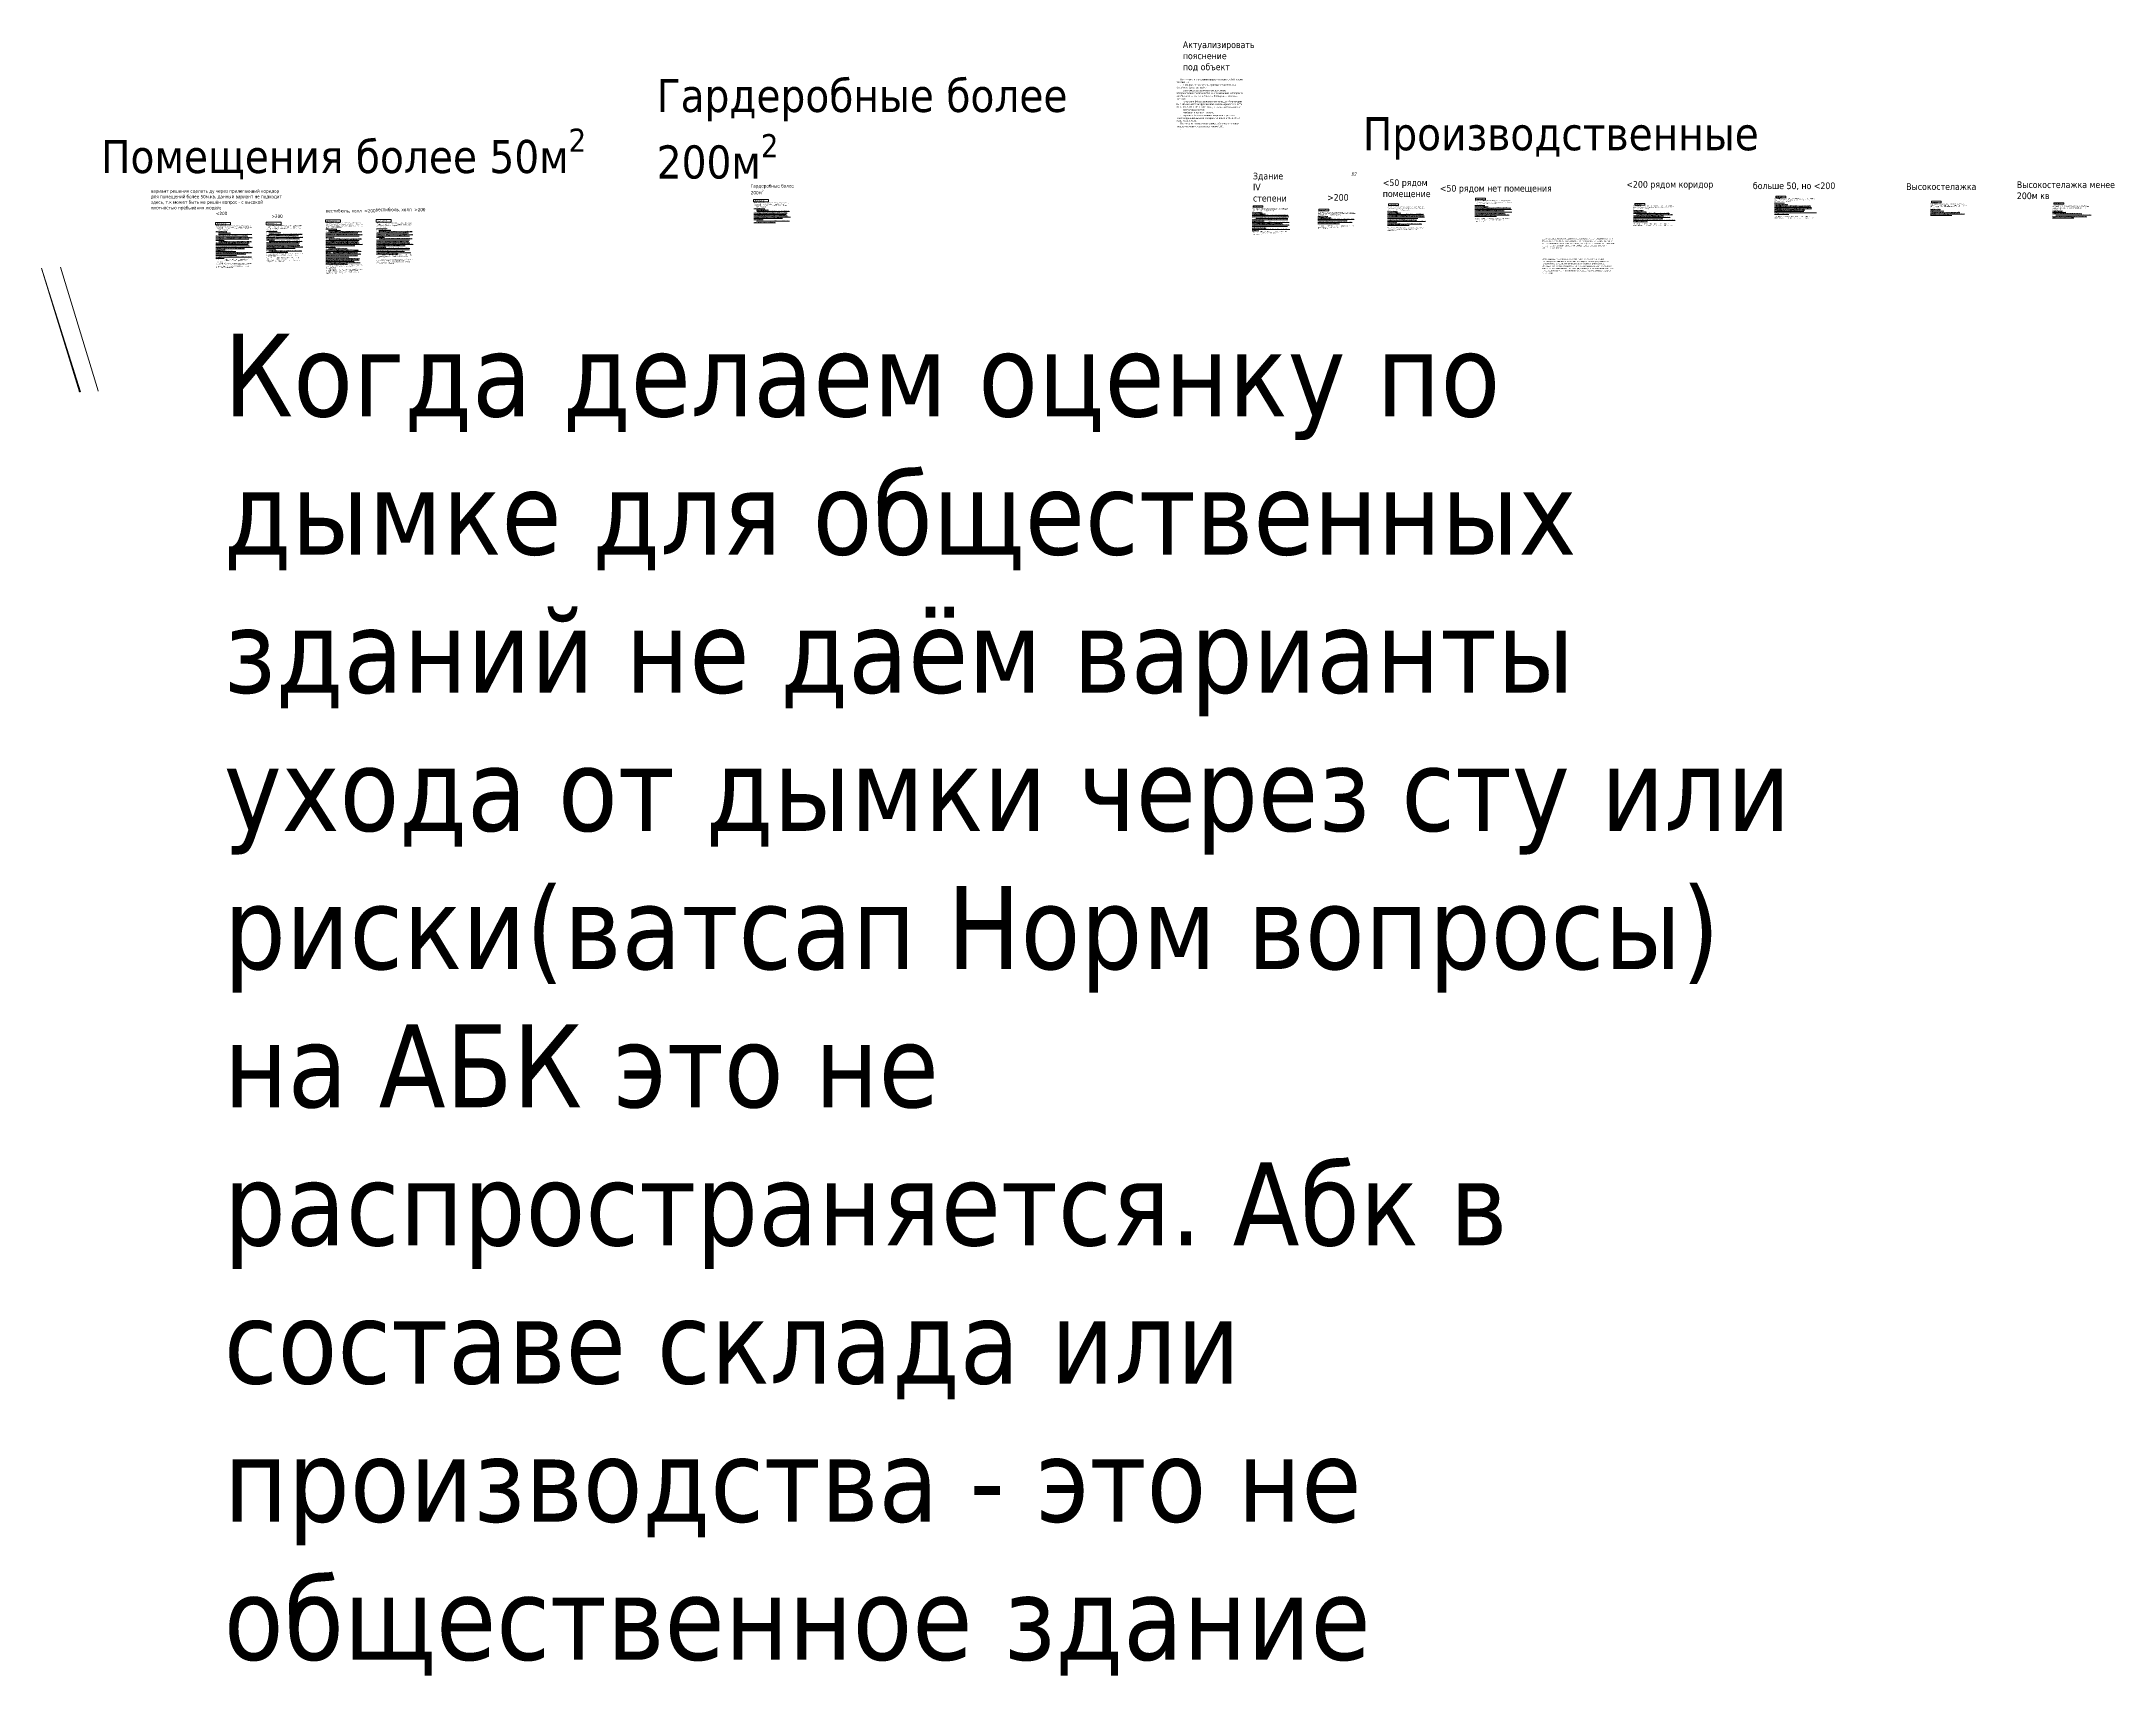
# Model space of a CAD drawing. Header units: millimetres. Extents: x -783640 to 8156175, y -1575894 to 1845315.
# Drawn here: x 267634 to 1768427, y -584922 to 598082 of the extents above; entities that cross this region are included whole.
import ezdxf

# ---------------------------------------------------------------- set-up
doc = ezdxf.new("R2010")
doc.units = ezdxf.units.MM
for name, color, linetype, lineweight in [('экспертиза ДУ', 1, 'Continuous', 0), ('экспертиза ДУ пояснения', 6, 'Continuous', 0), ('экспертиза ДУ пояснения для заказчика', 6, 'Continuous', 0)]:
    doc.layers.add(name, color=color, linetype=linetype, lineweight=lineweight)
doc.layers.add('экспертиза категории', color=1, linetype='Continuous')
doc.styles.add('Битекс', font='isocpeur.ttf', dxfattribs={"width": 0.8, "oblique": 15})
doc.styles.add('ЭКСПЕРТИЗА', font='tahoma.ttf')

msp = doc.modelspace()

# ---------------------------------------------------------------- hatches: boundary and pattern name
at = {"layer": 'экспертиза ДУ', "lineweight": 0}
h = msp.add_hatch(color=5, dxfattribs=at)
edge = h.paths.add_edge_path()
edge.add_arc((308685, 345099), 333, 0, 360)
h = msp.add_hatch(color=5, dxfattribs=at)
edge = h.paths.add_edge_path()
edge.add_arc((294996, 344383), 333, 0, 360)
h = msp.add_hatch(color=30, dxfattribs=at)
edge = h.paths.add_edge_path()
edge.add_arc((295902, 344445), 333, 0, 360)

# ---------------------------------------------------------------- linework, layer by layer
for points in [[(783160, 483706), (793960, 483706), (793960, 481906), (783160, 481906), (783160, 483706)], [(393675, 467041), (404475, 467041), (404475, 465241), (393675, 465241), (393675, 467041)], [(430257, 467239), (441057, 467239), (441057, 465439), (430257, 465439), (430257, 467239)], [(473358, 469042), (484158, 469042), (484158, 467242), (473358, 467242), (473358, 469042)], [(509927, 469139), (520727, 469139), (520727, 467339), (509927, 467339), (509927, 469139)]]:
    msp.add_lwpolyline(points, dxfattribs=at)
at = {"layer": 'экспертиза ДУ'}
for points in [[(1242898, 480459), (1250098, 480459), (1250098, 479259), (1242898, 479259), (1242898, 480459)], [(1305898, 484579), (1313098, 484579), (1313098, 483379), (1305898, 483379), (1305898, 484579)], [(1421183, 480829), (1428383, 480829), (1428383, 479629), (1421183, 479629), (1421183, 480829)], [(1523293, 486192), (1530493, 486192), (1530493, 484992), (1523293, 484992), (1523293, 486192)], [(1635809, 482376), (1643009, 482376), (1643009, 481176), (1635809, 481176), (1635809, 482376)], [(1724503, 481372), (1731703, 481372), (1731703, 480172), (1724503, 480172), (1724503, 481372)], [(1144728, 479202), (1151928, 479202), (1151928, 478002), (1144728, 478002), (1144728, 479202)], [(1192417, 476625), (1199617, 476625), (1199617, 475425), (1192417, 475425), (1192417, 476625)]]:
    msp.add_lwpolyline(points, dxfattribs=at)
at = {"layer": 'экспертиза ДУ', "elevation": 0}
for points in [[(267634, 433961), (295075, 344416)], [(295949, 344518), (267634, 433961)], [(281323, 434676), (308765, 345132)]]:
    msp.add_lwpolyline(points, dxfattribs=at)

# ---------------------------------------------------------------- texts
at = {"layer": 'экспертиза ДУ', "lineweight": 0, "style": 'ЭКСПЕРТИЗА', "oblique": 14.999978, "width": 0.8}
for p in [(783610, 482356), (394125, 465691), (430707, 465889), (473808, 467692), (510377, 467789)]:
    msp.add_text('Замечание №', height=900, dxfattribs=at).set_placement(p)
at = {"layer": 'экспертиза ДУ', "style": 'ЭКСПЕРТИЗА', "oblique": 14.999978, "width": 0.8}
for s, p in [('Замечание № ', (1306198, 483679)), ('Замечание № ', (1421483, 479929)), ('Замечание № ', (1523593, 485292)), ('Замечание № ', (1636109, 481476)), ('Замечание № ', (1724803, 480472)), ('Замечание №', (1145028, 478302)), ('Замечание № ', (1192717, 475725)), ('Замечание № ', (1243198, 479559))]:
    msp.add_text(s, height=600, dxfattribs=at).set_placement(p)
at = {"layer": 'экспертиза ДУ', "color": 2, "style": 'ЭКСПЕРТИЗА'}
for s, height, p in [('Ф5.1 категории В3, В4, Д повзрывопожарной и пожарной опасности (в том числе', 950, (1354077, 453228)), ('вентиляционные камеры, машинные отделения лифтов, насосныеи т.п. помещения,', 950, (1354042, 451561)), ('9.17 Производственные помещения класса функциональной пожарной опасности', 950, (1354075, 454911)), ('отнесенные к указанным категориям), сообщающиеся с незадымляемыми', 950, (1354086, 449872)), ('противодымной вентиляции в соответствии снормативными документами по', 950.01, (1354042, 438439)), ('пожарной безопасности, обеспечивающими выполнение требований ', 950.01, (1354042, 436750)), ('лестничными клетками', 950, (1354115, 448205)), ('через дверные и иные проемы, подлежат защите системами вытяжной', 950.01, (1354086, 440106)), ('Для указанных помещений допускается не предусматривать защиту системами', 950.01, (1354130, 435083)), ('[3]', 950, (1397267, 436750)), ('.', 950, (1398742, 436750)), ('такие лестничные клетки противопожарных дверей вдымогазонепроницаемом', 950.01, (1354106, 431750)), ('вытяжной противодымнойвентиляции при условии установки на выходах из них в', 950.01, (1354042, 433416)), ('исполнении.', 950.01, (1354043, 430083))]:
    msp.add_text(s, height=height, dxfattribs=at).set_placement(p)
at = {"layer": 'экспертиза ДУ', "lineweight": 0, "ltscale": 100, "char_height": 600, "width": 25338.67, "attachment_point": 1, "style": 'ЭКСПЕРТИЗА'}
for s, insert in [('\\pt1200;Предусмотреть дымоудаление и подачу наружного воздуха при пожаре  в нижнюю часть помещения гардеробной, без естественного проветривания при пожаре (п.7.2 п.п.Ж, п.7.14 п.п.К СП7.13130.2013){\\L\\C6;\\PВарианты решения:\\P\\pt1800;\\l1.^I\\LУстранить замечание.\\P\\l2.^I\\L Из помещения предусмотреть естественное проветривание при пожаре. Для естественного проветривания  при пожаре следует предусматривать открываемые оконные или иные проемы в наружных ограждениях с расположением верхней кромки не ниже 2.5\\~м от уровня пола  шириной не менее 0.24\\~м на 1\\~м длины наружного ограждения помещения (п.8.5 СП7.13130.2013).\\P\\l3.^I\\LВ рамках расчета рисков и/или разработки СТУ рассмотреть возможность отступить от требования.}', (783415, 481616)), ('\\pt1200;Предусмотреть дымоудаление и подачу наружного воздуха при пожаре  в нижнюю часть помещения (вестибюль) площадью более 50\\~м2/, без естественного проветривания при пожаре (п.7.2 п.п.Ж, п.7.14 п.п.К СП7.13130.2013){\\L\\C6;\\PВарианты решения:\\P\\pt1800;\\l1.^I\\LУстранить замечание.\\P\\A1;\\H1.00002x;\\l2.^I\\LНе предусматривать постоянное или временное пребывание людей* (кроме аварийных ситуаций) числом более одного человека на 1\\~м\\H0.7x;\\S2^ ;\\H1.4286x; площади помещения, не занятой оборудованием и предметами интерьера и не предусматривать постоянных рабочих мест * \\A0;\\H0.99996x;\\P\\l3.^I\\L Из помещения предусмотреть естественное проветривание при пожаре. Для естественного проветривания  при пожаре следует предусматривать открываемые оконные или иные проемы в наружных ограждениях с расположением верхней кромки не ниже 2.5\\~м от уровня пола  шириной не менее 0.24\\~м на 1\\~м длины наружного ограждения помещения (п.8.5 СП7.13130.2013).\\P\\l4.^I\\LПредусмотреть АУП в помещении.\\P\\pt1200;5. Предусмотреть дымоудаление из смежного коридора, в который предусмотрен выход из рассматриваемого помещения, при этом \\A1;\\H1.00002x;\\lне \\Lпредусматривать постоянное или временное пребывание людей* (кроме аварийных ситуаций) числом более одного человека на 1\\~м\\H0.7x;\\S2^ ;\\H1.4286x; площади помещения, не занятой оборудованием и предметами интерьера.\\A0;\\H0.99996x; \\P6. Предусмотреть дымоудаление и компенсирующую подачу воздуха во всех помещениях, сообщающихся через дверные проемы с вестибюлем.\\A1;\\H1.00002x; \\A0;\\H0.99998x;(п.7.3 пп.В СП7.13130.2013).\\P7. В рамках расчета рисков и/или разработки СТУ рассмотреть возможность отступить от требования.\\P\\ptz;\\H0.99988x;\\l*^IПостоянное ра\\H1.00012x;бочее место: Место, где люди работают более 2 ч непрерывно или более 50% рабочего времени. (п.3.28 СП60.13330.2016).\\P\\A1;*^IПомещение с постоянным пребыванием людей: \\A0;Помещение, в котором люди находятся не менее 2 ч непрерывно или 6 ч суммарно в течении суток \\A1;(п.3.11 \\A0;СП7.13130.2013,\\A1; п.2.7 ГОСТ 30494, п.3.27  СП60.13330.2016)}', (473613, 466952)), ('\\pt1200;Предусмотреть дымоудаление и подачу наружного воздуха при пожаре  в нижнюю часть помещения площадью более 50\\~м2/, без естественного проветривания при пожаре (п.7.2 п.п.Ж, п.7.14 п.п.К СП7.13130.2013){\\L\\C6;\\PВарианты решения:\\P\\pt1800;\\l1.^I\\LУстранить замечание.\\P\\A1;\\H1.00002x;\\l2.^I\\LНе предусматривать постоянное или временное пребывание людей* (кроме аварийных ситуаций) числом более одного человека на 1\\~м\\H0.7x;\\S2^ ;\\H1.4286x; площади помещения, не занятой оборудованием и предметами интерьера и не предусматривать постоянных рабочих мест * \\A0;\\H0.99996x;\\P\\l3.^I\\L Из помещения предусмотреть естественное проветривание при пожаре. Для естественного проветривания  при пожаре следует предусматривать открываемые оконные или иные проемы в наружных ограждениях с расположением верхней кромки не ниже 2.5\\~м от уровня пола  шириной не менее 0.24\\~м на 1\\~м длины наружного ограждения помещения (п.8.5 СП7.13130.2013).\\P\\pt1200;4. Предусмотреть дымоудаление и компенсирующую подачу воздуха во всех помещениях, сообщающихся через дверные проемы с вестибюлем.\\A1;\\H1.00002x; \\A0;\\H0.99998x;(п.7.3 пп.В СП7.13130.2013).\\P5. В рамках расчета рисков и/или разработки СТУ рассмотреть возможность отступить от требования.\\P\\ptz;\\H0.99988x;\\l*^IПостоянное ра\\H1.00012x;бочее место: Место, где люди работают более 2 ч непрерывно или более 50% рабочего времени. (п.3.28 СП60.13330.2016).\\P\\A1;*^IПомещение с постоянным пребыванием людей: \\A0;Помещение, в котором люди находятся не менее 2 ч непрерывно или 6 ч суммарно в течении суток \\A1;(п.3.11 \\A0;СП7.13130.2013,\\A1; п.2.7 ГОСТ 30494, п.3.27  СП60.13330.2016)}', (510183, 467049)), ('\\pt1200;Предусмотреть дымоудаление и подачу наружного воздуха при пожаре  в нижнюю часть помещения площадью более 50\\~м2/, без естественного проветривания при пожаре (п.7.2 п.п.Ж, п.7.14 п.п.К СП7.13130.2013){\\L\\C6;\\PВарианты решения:\\P\\pt1800;\\l1.^I\\LУстранить замечание.\\P\\A1;\\H1.00002x;\\l2.^I\\LНе предусматривать постоянное или временное пребывание людей* (кроме аварийных ситуаций) числом более одного человека на 1\\~м\\H0.7x;\\S2^ ;\\H1.4286x; площади помещения, не занятой оборудованием и предметами интерьера и не предусматривать постоянных рабочих мест * \\A0;\\H0.99996x;\\P\\l3.^I\\L Из помещения предусмотреть естественное проветривание при пожаре. Для естественного проветривания  при пожаре следует предусматривать открываемые оконные или иные проемы в наружных ограждениях с расположением верхней кромки не ниже 2.5\\~м от уровня пола  шириной не менее 0.24\\~м на 1\\~м длины наружного ограждения помещения (п.8.5 СП7.13130.2013).\\P\\pt1200;4. Предусмотреть АУП в помещении.\\P5.  В рамках расчета рисков рассмотреть возможность отступить от требования, при этом возможность такого решения необходимо согласовать с экспертом.\\H0.91667x;\\l\\P\\ptz;\\H1.09091x;\\L6. В рамках разработки СТУ рассмотреть возможность отступить от требования. \\P\\l*     \\H0.99988x;Постоянное ра\\H1.00012x;бочее место: Место, где люди работают более 2 ч непрерывно или более 50% рабочего времени. (п.3.28 СП60.13330.2016).\\P\\A1;*^IПомещение с постоянным пребыванием людей: \\A0;Помещение, в котором люди находятся не менее 2 ч непрерывно или 6 ч суммарно в течении суток \\A1;(п.3.11 \\A0;СП7.13130.2013,\\A1; п.2.7 ГОСТ 30494, п.3.27  СП60.13330.2016)}', (393930, 464951)), ('\\pt1200;Предусмотреть дымоудаление и подачу наружного воздуха при пожаре  в нижнюю часть помещения площадью более 50\\~м2/, без естественного проветривания при пожаре (п.7.2 п.п.Ж, п.7.14 п.п.К СП7.13130.2013){\\L\\C6;\\PВарианты решения:\\P\\pt1800;\\l1.^I\\LУстранить замечание.\\P\\A1;\\H1.00002x;\\l2.^I\\LНе предусматривать постоянное или временное пребывание людей* (кроме аварийных ситуаций) числом более одного человека на 1\\~м\\H0.7x;\\S2^ ;\\H1.4286x; площади помещения, не занятой оборудованием и предметами интерьера и не предусматривать постоянных рабочих мест * \\A0;\\H0.99996x;\\P\\l3.^I\\L Из помещения предусмотреть естественное проветривание при пожаре. Для естественного проветривания  при пожаре следует предусматривать открываемые оконные или иные проемы в наружных ограждениях с расположением верхней кромки не ниже 2.5\\~м от уровня пола  шириной не менее 0.24\\~м на 1\\~м длины наружного ограждения помещения (п.8.5 СП7.13130.2013).\\P\\l4.^I\\LВ рамках расчета рисков и/или разработки СТУ рассмотреть возможность отступить от требования.\\P\\ptz;\\H0.99988x;\\l*^IПостоянное ра\\H1.00012x;бочее место: Место, где люди работают более 2 ч непрерывно или более 50% рабочего времени. (п.3.28 СП60.13330.2016).\\P\\A1;*^IПомещение с постоянным пребыванием людей: \\A0;Помещение, в котором люди находятся не менее 2 ч непрерывно или 6 ч суммарно в течении суток \\A1;(п.3.11 \\A0;СП7.13130.2013,\\A1; п.2.7 ГОСТ 30494, п.3.27  СП60.13330.2016)}', (430512, 465149))]:
    msp.add_mtext(s, dxfattribs=dict(at, insert=insert))
at = {"layer": 'экспертиза ДУ', "color": 6, "ltscale": 100, "char_height": 600, "attachment_point": 1, "style": 'ЭКСПЕРТИЗА'}
for s, insert, width in [('\\A1;{\\C256;Из помещения предусмотреть дымоудаление \\A0;и компенсирующую подачу наружного воздуха при пожаре в нижнюю часть \\A1;помещения (п.7.2 п.п.Е, п.7.14 п.п.К СП7.13130.2013).\\P\\L\\C6;Вариант решения:\\P1. Устранить замечание.\\P2. Не предусматривать постоянные рабочие места* в помещении.\\P3. Предусмотреть АУП для помещения (п.7.3 пп.А СП7.13130.2013).\\P\\H0.99996x;4.  Категорию помещения предусмотреть не выше В4\\P\\A0;\\H1.00004x;5. Предусмотреть дымоудаление из смежного коридора, в который предусмотрен выход из рассматриваемого помещения. \\A1;\\H0.99996x;\\P\\A0;\\H0.99996x;6\\A1;. В рамках расчета рисков и/или разработки СТУ рассмотреть возможность отступить от требования.\\P\\A0;\\H0.99988x;\\l\\P* Постоянное рабочее место: место, где люди работают более 2 ч непрерывно или более 50 % рабочего времени (п.3.28 СП60.13330.2012).}', (1305325, 483123), 26264.8), ('\\A1;{\\C256;Из помещения предусмотреть дымоудаление \\A0;и компенсирующую подачу наружного воздуха при пожаре в нижнюю часть \\A1;помещения (п.7.2 п.п.Е, п.7.14 п.п.К СП7.13130.2013).\\P\\L\\C6;Вариант решения:\\P1. Устранить замечание.\\P2. Не предусматривать постоянные рабочие места* в помещении.\\P3. Предусмотреть АУП для помещения\\H1.00004x; (п.7.3 пп.А СП7.13130.2013).\\P\\A0;\\H0.99996x;4. Предусмотреть дымоудаление из смежного коридора, в который предусмотрен выход из рассматриваемого помещения. \\A1;\\H1.00004x;\\P\\H0.99996x;5.  Категорию помещения предусмотреть не выше В4\\H1.00004x;\\P\\A0;\\H0.99996x;6\\A1;. В рамках расчета рисков и/или разработки СТУ рассмотреть возможность отступить от требования.\\P\\A0;\\H0.99988x;\\l\\P* Постоянное ра\\H1.00012x;бочее место: Место, где люди работают более 2 ч непрерывно или более 50% рабочего времени. (п.3.28 СП60.13330.2016).}', (1522378, 484624), 28825.43), ('\\A1;{\\C256;Из помещения с высокостелажным хранением предусмотреть дымоудаление \\A0;и компенсирующую подачу наружного воздуха при пожаре в нижнюю часть \\A1;помещения  (п.7.2 п.п.Е, п.7.14 п.п.К СП7.13130.2013).\\P\\L\\C6;Вариант решения:\\P1. Устранить замечание.\\P\\H0.99996x;2.  Категорию помещения предусмотреть не выше В4\\P\\A0;\\H0.99996x;3\\A1;. В рамках расчета рисков и/или разработки СТУ рассмотреть возможность отступить от требования.}', (1635091, 480850), 26264.8), ('\\A1;{\\C256;Из помещения предусмотреть дымоудаление \\A0;и компенсирующую подачу наружного воздуха при пожаре в нижнюю часть \\A1;помещения (п.7.2 п.п.Е, п.7.14 п.п.К СП7.13130.2013).\\P\\L\\C6;Вариант решения:\\P1. Устранить замечание.\\P2. Не предусматривать постоянные рабочие места* в помещении.\\P3. Предусмотреть АУП для помещения (п.7.3 пп.А СП7.13130.2013).\\P\\l4.^I\\L Степень огнестойкости здания предусмотреть не ниже III.\\H0.99996x;\\P5.  Предусмотреть дымоудаление из смежного помещения \\H1.00004x;(п.7.3 пп.Г СП7.13130.2013).\\H0.99996x;\\P\\A0;\\H1.00004x;6. Предусмотреть дымоудаление из смежного коридора, в который предусмотрен выход из рассматриваемого помещения. \\A1;\\H0.99996x;\\P\\A0;\\H1.00004x;7. В рамках расчета рисков рассмотреть возможность отступить от требования, при этом возможность такого решения необходимо согласовать с экспертом.\\H0.91667x;\\l\\P\\H1.09091x;\\L8.  В рамках разработки СТУ рассмотреть возможность отступить от требования. \\H0.9998x;\\l\\P* Постоянное рабочее место: место, где люди работают более 2 ч непрерывно или более 50 % рабочего времени (п.3.28 СП60.13330.2012).}', (1144156, 477746), 26264.8), ('\\A1;{\\C256;Из помещения предусмотреть дымоудаление \\A0;и компенсирующую подачу наружного воздуха при пожаре в нижнюю часть \\A1;помещения (п.7.2 п.п.Е, п.7.14 п.п.К СП7.13130.2013).\\P\\L\\C6;Вариант решения:\\P1. Устранить замечание.\\P2. Не предусматривать постоянные рабочие места* в помещении.\\P\\H0.99996x;3.  Категорию помещения предусмотреть не выше В4\\P\\A0;\\H0.99996x;4\\A1;. В рамках расчета рисков и/или разработки СТУ рассмотреть возможность отступить от требования.\\P\\A0;\\H0.99988x;\\l\\P* Постоянное рабочее место: место, где люди работают более 2 ч непрерывно или более 50 % рабочего времени (п.3.28 СП60.13330.2012).}', (1191766, 474851), 26264.8), ('\\A1;{\\C256;Из помещения предусмотреть дымоудаление \\A0;и компенсирующую подачу наружного воздуха при пожаре в нижнюю часть \\A1;помещения (п.7.2 п.п.Е, п.7.14 п.п.К СП7.13130.2013).\\P\\L\\C6;Вариант решения:\\P1. Устранить замечание.\\P2. Не предусматривать постоянные рабочие места* в помещении.\\P3. Предусмотреть АУП для помещения (п.7.3 пп.А СП7.13130.2013).\\P\\A0;4. Предусмотреть дымоудаление из смежного коридора, в который предусмотрен выход из рассматриваемого помещения. \\A1;\\P\\H0.99996x;5.  Категорию помещения предусмотреть не выше В4\\P6. Предусмотреть дымоудаление из смежного помещения \\H1.00004x;(п.7.3 пп.Г СП7.13130.2013).\\H0.99996x;\\P\\A0;\\H0.99996x;7\\A1;. В рамках расчета рисков и/или разработки СТУ рассмотреть возможность отступить от требования.\\P\\A0;\\H0.99988x;\\l\\P* Постоянное рабочее место: место, где люди работают более 2 ч непрерывно или более 50 % рабочего времени (п.3.28 СП60.13330.2012).}', (1242134, 478517), 26264.8), ('\\A1;{\\C256;Из помещения предусмотреть дымоудаление \\A0;и компенсирующую подачу наружного воздуха при пожаре в нижнюю часть \\A1;помещения (п.7.2 п.п.Е, п.7.14 п.п.К СП7.13130.2013).\\P\\L\\C6;Вариант решения:\\P1. Устранить замечание.\\P2. Не предусматривать постоянные рабочие места* в помещении.\\P\\A0;\\l3.^I\\LПредусмотреть дымоудаление из смежного коридора, в который предусмотрен выход из рассматриваемого помещения. \\A1;\\P4. Предусмотреть АУП для помещения\\H1.00004x; (п.7.3 пп.А СП7.13130.2013).\\P\\H0.99996x;5.  Категорию помещения предусмотреть не выше В4\\H1.00004x;\\P\\A0;\\H0.99996x;6\\A1;. В рамках расчета рисков и/или разработки СТУ рассмотреть возможность отступить от требования.\\P\\A0;\\H0.99988x;\\l\\P* Постоянное ра\\H1.00012x;бочее место: Место, где люди работают более 2 ч непрерывно или более 50% рабочего времени. (п.3.28 СП60.13330.2016).}', (1420069, 479300), 28825.43), ('\\A1;{\\C256;Из помещения с высокостелажным хранением предусмотреть дымоудаление \\A0;и компенсирующую подачу наружного воздуха при пожаре в нижнюю часть \\A1;помещения  (п.7.2 п.п.Е, п.7.14 п.п.К СП7.13130.2013).\\P\\L\\C6;Вариант решения:\\P1. Устранить замечание.\\P\\H0.99996x;2.  Категорию помещения предусмотреть не выше В4\\P\\H1.00004x;\\l3.^I\\LПредусмотреть АУП для помещения (п.7.3 пп.А СП7.13130.2013).\\H0.99996x;\\P\\A0;\\H0.99996x;4\\A1;. В рамках расчета рисков и/или разработки СТУ рассмотреть возможность отступить от требования.}', (1723467, 479941), 26264.8)]:
    msp.add_mtext(s, dxfattribs=dict(at, insert=insert, width=width))
at = {"layer": 'экспертиза ДУ пояснения', "color": 30, "lineweight": 0, "attachment_point": 1, "style": 'ЭКСПЕРТИЗА'}
for s, insert, char_height, width in [('Актуализировать пояснение под объект', (1093929, 598082, 0), 4800, 39545.29), ('Здание IV степени', (1144698, 503022, 0), 4800, 15664.53), ('<50 рядом помещение', (1238680, 498233, 0), 4800, 59107.12), ('<200 рядом коридор ', (1415012, 497010, 0), 4800, 59838.23), ('больше 50, но <200', (1506587, 496007, 0), 4800, 66341.14), ('Высокостелажка', (1617584, 495407, 0), 4800, 83148.89), ('Высокостелажка менее 200м кв', (1697709, 496762, 0), 4800, 83148.89), ('вариант решения сделать ду через прилегающий коридор для помещений более 50м.кв. данный вариант не подходит здесь, т.к может быть не решён вопрос - с высокой плотностью пребывания людей;', (346846, 490950), 2400, 94328.34), ('\\A1;Гардеробные более 200м{\\H0.7x;\\S2^ ;}', (781182, 494659), 2400, 33170.57), ('>200', (1198388, 487542, 0), 4800, 15664.53), ('<50 рядом нет помещения', (1280031, 494154, 0), 4800, 83148.89), (' <200', (393019, 474771), 2400, 33170.57), ('>200', (434175, 472760), 2400, 7832.26), ('вестибюль, холл  <200', (473450, 476737), 2400, 33170.57), ('вестибюль, холл  >200', (509552, 477595), 2400, 33170.57)]:
    msp.add_mtext(s, dxfattribs=dict(at, insert=insert, char_height=char_height, width=width))
at = {"layer": 'экспертиза ДУ пояснения', "color": 2, "lineweight": 0, "attachment_point": 1, "style": 'ЭКСПЕРТИЗА'}
for s, insert, char_height, width in [('\\A1;Гардеробные более     200м{\\H0.7x;\\S2^ ;}', (713078, 571022, 0), 24000, 356061.27), ('\\A1;Производственные', (1224281, 543339, 0), 24000, 385907.49), ('\\A1;Помещения более 50м{\\H0.7x;\\S2^ ;}', (310800, 534987, 0), 24000, 356061.27), ('Когда делаем оценку по дымке для общественных зданий не даём варианты ухода от дымки через сту или риски(ватсап Норм вопросы) на АБК это не распространяется. Абк в составе склада или производства - это не общественное здание', (399648, 386631, 0), 60000, 1157618.95)]:
    msp.add_mtext(s, dxfattribs=dict(at, insert=insert, char_height=char_height, width=width))
at = {"layer": 'экспертиза ДУ пояснения для заказчика', "lineweight": 0, "insert": (1089292, 571241), "char_height": 1200, "width": 46059.1, "attachment_point": 1, "style": 'ЭКСПЕРТИЗА'}
msp.add_mtext('\\pi2700;Принимаем, что в здании предусматривается АУП  кроме помещений:\\P-^Iс мокрыми процессами, душевых, плавательных бассейнов, санузлов, мойки;\\P-^Iвенткамер (за исключением вытяжных, обслуживающих производственные помещения категории А или Б), насосных водоснабжения, бойлерных, тепловых пунктов;\\P-^Iкатегории В4 (за исключением помещений категории В4 в зданиях классов функциональной пожарной опасности Ф1.1, Ф1.2, Ф2.1, Ф4.1 и Ф4.2) и Д по пожарной опасности;\\P-^Iлестничных клеток;\\P-^Iтамбуров и тамбур-шлюзов;\\P-^Iчердаков (за исключением чердаков в зданиях классов функциональной пожарной опасности Ф1.1, Ф1.2, Ф2.1, Ф4.1 и Ф4.2).\\PПримечание - в лифтовых холлах и безопасных зонах предусматривается установка только СПС.{\\H0.91667x;\\C0;\\P\\pi0;}.', dxfattribs=at)
at = {"layer": 'экспертиза категории', "color": 1, "ltscale": 200, "style": 'Битекс', "oblique": 15, "width": 0.8}
msp.add_text('В2', height=2500, dxfattribs=at).set_placement((1215840, 500868))

doc.saveas('drawing.dxf')
